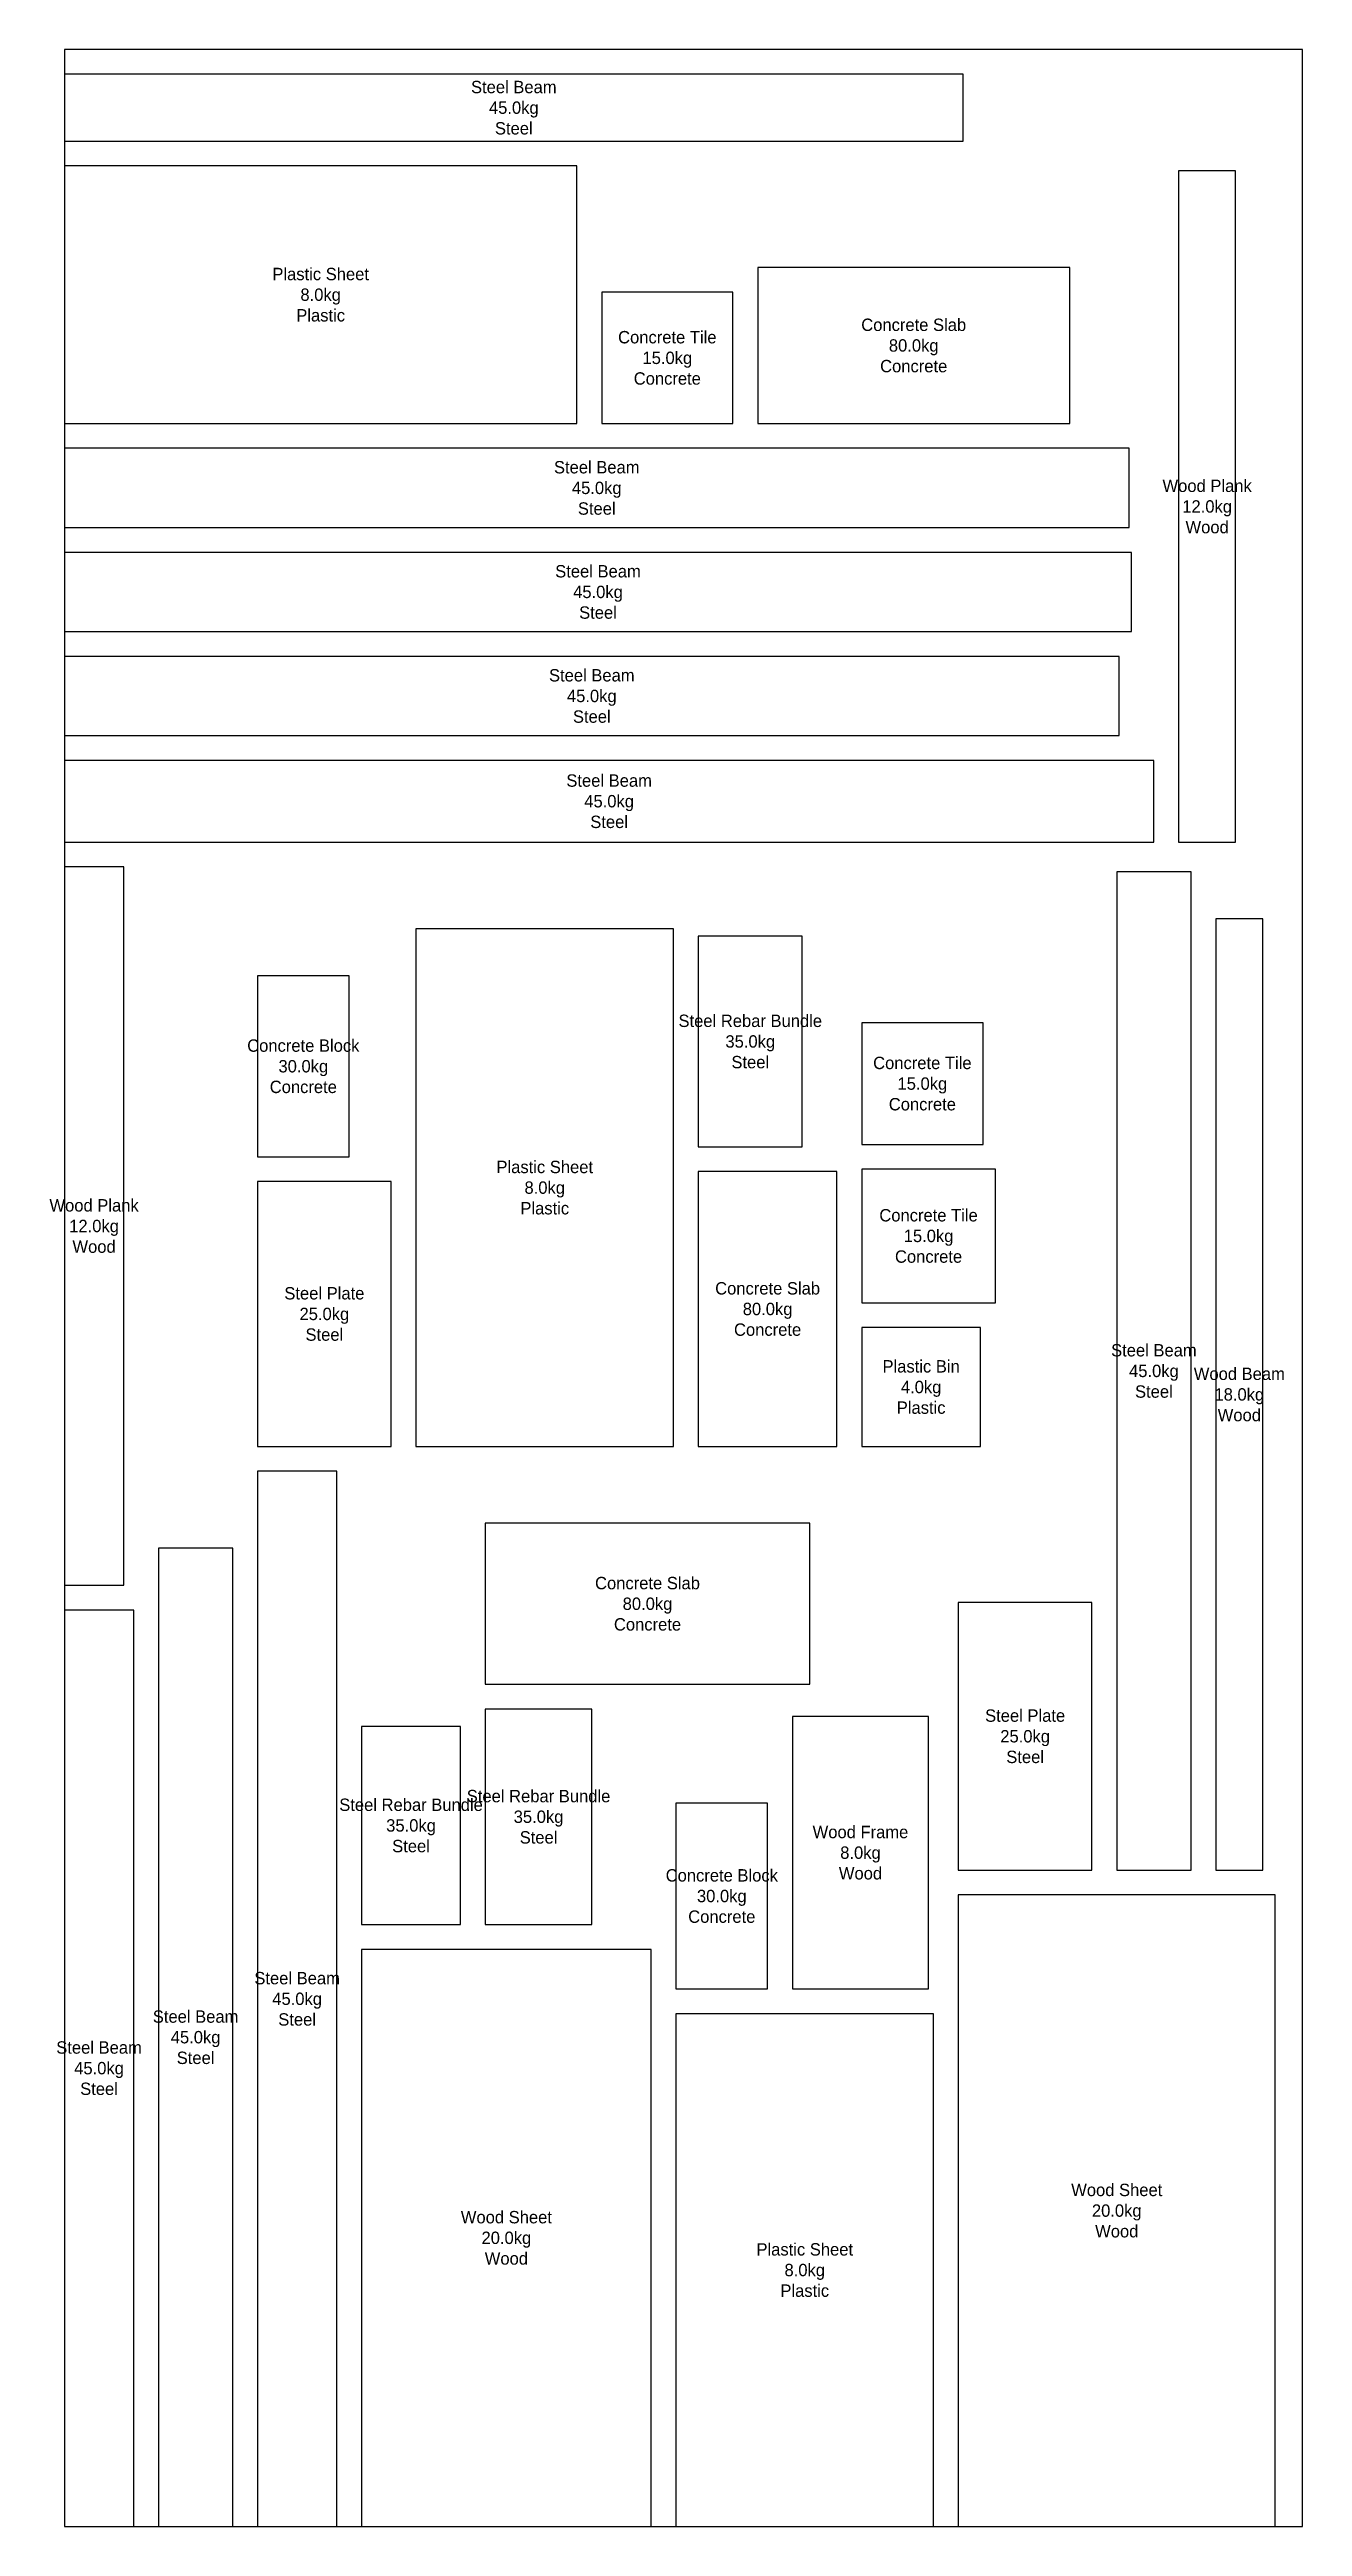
# Model space of a CAD drawing. Header units: metres. Extents: x -9 to 500, y 0 to 6375.
# Drawn here: x -6 to 500, y 5375 to 6375 of the extents above; entities that cross this region are included whole.
import ezdxf

# ---------------------------------------------------------------- set-up
doc = ezdxf.new("R2010")
doc.units = ezdxf.units.M

msp = doc.modelspace()

# ---------------------------------------------------------------- texts
at = {"char_height": 5, "attachment_point": 5}
for s, insert in [('Steel Beam\\P45.0kg\\PSteel', (181.5, 6351.5)), ('Plastic Sheet\\P8.0kg\\PPlastic', (103.5, 6276)), ('Concrete Tile\\P15.0kg\\PConcrete', (243.5, 6250.5)), ('Concrete Slab\\P80.0kg\\PConcrete', (343, 6255.5)), ('Steel Beam\\P45.0kg\\PSteel', (215, 6198)), ('Wood Plank\\P12.0kg\\PWood', (461.5, 6190.5)), ('Steel Beam\\P45.0kg\\PSteel', (215.5, 6156)), ('Steel Beam\\P45.0kg\\PSteel', (213, 6114)), ('Steel Beam\\P45.0kg\\PSteel', (220, 6071.5)), ('Steel Rebar Bundle\\P35.0kg\\PSteel', (277, 5974.5)), ('Concrete Block\\P30.0kg\\PConcrete', (96.5, 5964.5)), ('Concrete Tile\\P15.0kg\\PConcrete', (346.5, 5957.5)), ('Plastic Sheet\\P8.0kg\\PPlastic', (194, 5915.5)), ('Wood Plank\\P12.0kg\\PWood', (12, 5900)), ('Concrete Tile\\P15.0kg\\PConcrete', (349, 5896)), ('Steel Plate\\P25.0kg\\PSteel', (105, 5864.5)), ('Concrete Slab\\P80.0kg\\PConcrete', (284, 5866.5)), ('Steel Beam\\P45.0kg\\PSteel', (440, 5841.5)), ('Plastic Bin\\P4.0kg\\PPlastic', (346, 5835)), ('Wood Beam\\P18.0kg\\PWood', (474.5, 5832)), ('Concrete Slab\\P80.0kg\\PConcrete', (235.5, 5747.5)), ('Steel Plate\\P25.0kg\\PSteel', (388, 5694)), ('Steel Rebar Bundle\\P35.0kg\\PSteel', (191.5, 5661.5)), ('Steel Rebar Bundle\\P35.0kg\\PSteel', (140, 5658)), ('Wood Frame\\P8.0kg\\PWood', (321.5, 5647)), ('Concrete Block\\P30.0kg\\PConcrete', (265.5, 5629.5)), ('Steel Beam\\P45.0kg\\PSteel', (94, 5588)), ('Steel Beam\\P45.0kg\\PSteel', (53, 5572.5)), ('Steel Beam\\P45.0kg\\PSteel', (14, 5560)), ('Wood Sheet\\P20.0kg\\PWood', (425, 5502.5)), ('Wood Sheet\\P20.0kg\\PWood', (178.5, 5491.5)), ('Plastic Sheet\\P8.0kg\\PPlastic', (299, 5478.5))]:
    msp.add_mtext(s, dxfattribs=dict(at, insert=insert))

# ---------------------------------------------------------------- linework, layer by layer
for points in [[(0, 5375), (500, 5375), (500, 6375), (0, 6375), (0, 5375)], [(0, 6338), (363, 6338), (363, 6365), (0, 6365), (0, 6338)], [(0, 6224), (207, 6224), (207, 6328), (0, 6328), (0, 6224)], [(450, 6055), (473, 6055), (473, 6326), (450, 6326), (450, 6055)], [(280, 6224), (406, 6224), (406, 6287), (280, 6287), (280, 6224)], [(217, 6224), (270, 6224), (270, 6277), (217, 6277), (217, 6224)], [(0, 6182), (430, 6182), (430, 6214), (0, 6214), (0, 6182)], [(0, 6140), (431, 6140), (431, 6172), (0, 6172), (0, 6140)], [(0, 6098), (426, 6098), (426, 6130), (0, 6130), (0, 6098)], [(0, 6055), (440, 6055), (440, 6088), (0, 6088), (0, 6055)], [(0, 5755), (24, 5755), (24, 6045), (0, 6045), (0, 5755)], [(425, 5640), (455, 5640), (455, 6043), (425, 6043), (425, 5640)], [(142, 5811), (246, 5811), (246, 6020), (142, 6020), (142, 5811)], [(465, 5640), (484, 5640), (484, 6024), (465, 6024), (465, 5640)], [(256, 5932), (298, 5932), (298, 6017), (256, 6017), (256, 5932)], [(78, 5928), (115, 5928), (115, 6001), (78, 6001), (78, 5928)], [(322, 5933), (371, 5933), (371, 5982), (322, 5982), (322, 5933)], [(256, 5811), (312, 5811), (312, 5922), (256, 5922), (256, 5811)], [(322, 5869), (376, 5869), (376, 5923), (322, 5923), (322, 5869)], [(78, 5811), (132, 5811), (132, 5918), (78, 5918), (78, 5811)], [(322, 5811), (370, 5811), (370, 5859), (322, 5859), (322, 5811)], [(78, 5375), (110, 5375), (110, 5801), (78, 5801), (78, 5375)], [(170, 5715), (301, 5715), (301, 5780), (170, 5780), (170, 5715)], [(38, 5375), (68, 5375), (68, 5770), (38, 5770), (38, 5375)], [(0, 5375), (28, 5375), (28, 5745), (0, 5745), (0, 5375)], [(361, 5640), (415, 5640), (415, 5748), (361, 5748), (361, 5640)], [(170, 5618), (213, 5618), (213, 5705), (170, 5705), (170, 5618)], [(294, 5592), (349, 5592), (349, 5702), (294, 5702), (294, 5592)], [(120, 5618), (160, 5618), (160, 5698), (120, 5698), (120, 5618)], [(247, 5592), (284, 5592), (284, 5667), (247, 5667), (247, 5592)], [(361, 5375), (489, 5375), (489, 5630), (361, 5630), (361, 5375)], [(120, 5375), (237, 5375), (237, 5608), (120, 5608), (120, 5375)], [(247, 5375), (351, 5375), (351, 5582), (247, 5582), (247, 5375)]]:
    msp.add_lwpolyline(points, close=True)

msp.set_redraw_order([(e.dxf.handle, doc.entitydb.next_handle()) for e in msp.query("TEXT MTEXT ATTDEF DIMENSION ARC_DIMENSION")])  # texts and dimensions are drawn at this point

doc.saveas('drawing.dxf')
